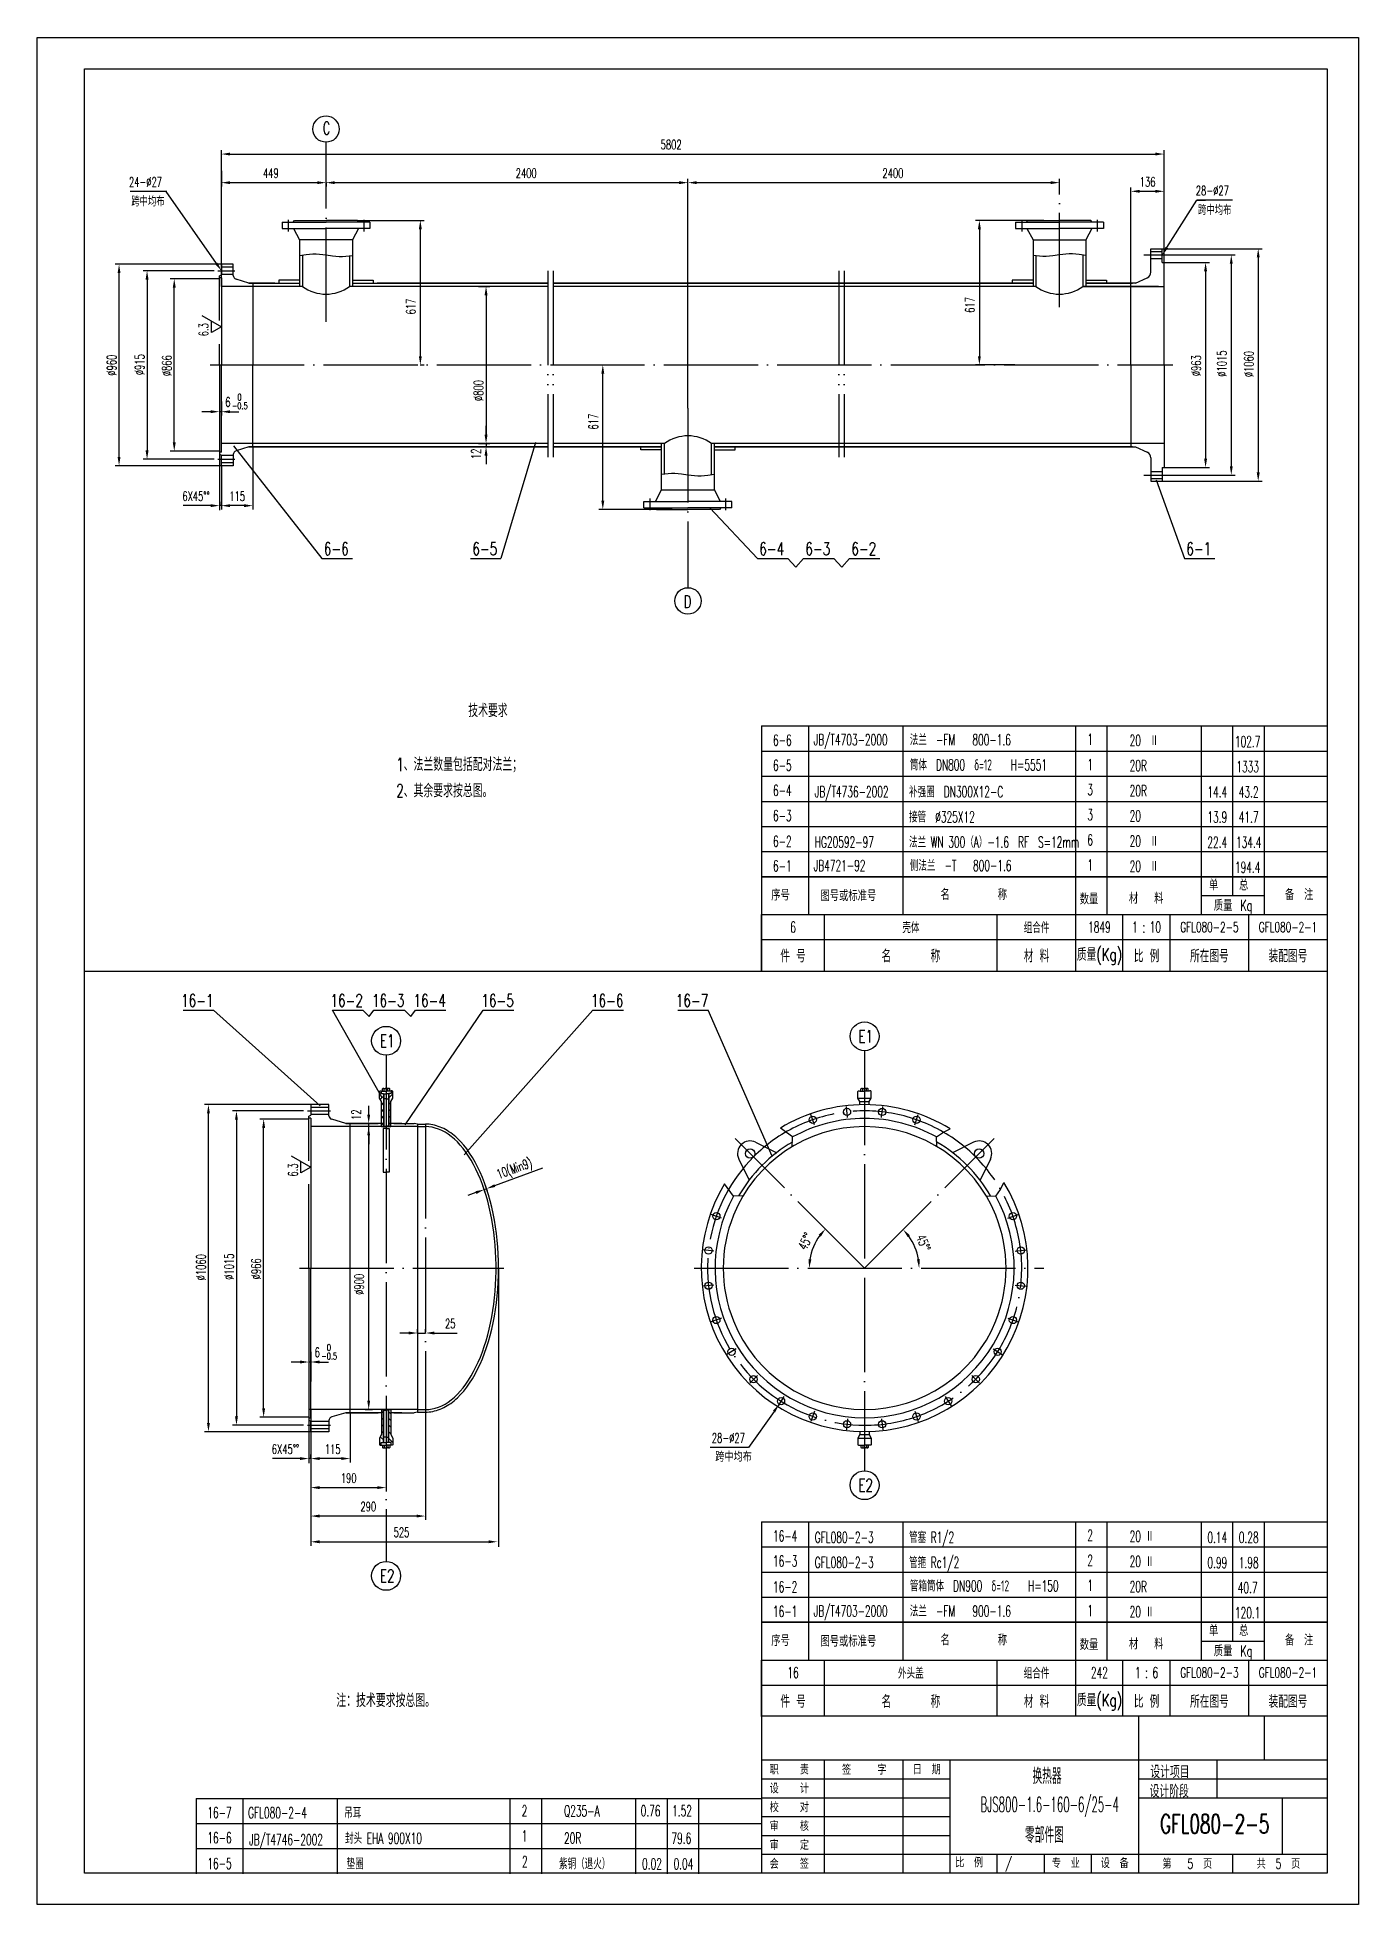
# Model space of a CAD drawing. Extents: x -457 to 1749, y 191 to 1539.
# Drawn here: x -457 to -37, y 195 to 789 of the extents above; entities that cross this region are included whole.
import ezdxf
from ezdxf.enums import TextEntityAlignment as Align

# ---------------------------------------------------------------- set-up
doc = ezdxf.new("R2010")
doc.units = 0
doc.header["$MEASUREMENT"] = 0
doc.linetypes.add('DASHDOT-M', pattern=[36, 30, -3, 0, -3])
doc.linetypes.add('DIVIDE-M', pattern=[39, 30, -3, 0, -3, 0, -3])
doc.layers.get('0').update_dxf_attribs({"linetype": 'CONTINUOUS'})
for name, color, linetype in [('CDR_DWG1', 4, 'CONTINUOUS'), ('CDR_DWG2', 2, 'CONTINUOUS'), ('CDR_DWG3', 1, 'DASHDOT-M'), ('CDR_DWG4', 3, 'DIVIDE-M')]:
    doc.layers.add(name, color=color, linetype=linetype)
doc.styles.add('HZ', font='romans', dxfattribs={"width": 0.7, "bigfont": 'hz'})

msp = doc.modelspace()

# ---------------------------------------------------------------- texts
at = {"style": 'HZ'}
for s, height, width, p in [('5802', 3, 0.65, (-258.7, 753.27)), ('24-%%c27', 3, 0.65, (-427.9, 741.39)), ('449', 3, 0.65, (-385.27, 744.17)), ('2400', 3, 0.65, (-304.83, 744.17)), ('2400', 3, 0.65, (-188.13, 744.17)), ('136', 3, 0.65, (-106.23, 741.42)), ('跨中均布', 3, 0.68, (-427.16, 735.14)), ('28-%%c27', 3, 0.65, (-88.4, 738.64)), ('跨中均布', 3, 0.68, (-87.67, 732.39)), ('6', 3, 0.65, (-397.26, 671.38)), ('-0.5', 2.084, 0.7, (-395.13, 670.64)), ('0', 2.08, 0.7, (-393.39, 673.38)), ('6X45%%d%%d', 3, 0.65, (-410.91, 641.42)), ('115', 3, 0.65, (-395.97, 641.42)), ('技术要求', 4.2, 0.65, (-319.93, 572.65)), ('6-6', 3.5, 0.6, (-222.96, 563.57)), ('JB/T4703-2000', 3.5, 0.6, (-209.99, 563.7)), ('法兰  -FM   800-1.6', 3.5, 0.6, (-179.42, 563.7)), ('20  Ⅱ', 3.5, 0.6, (-109.46, 563.47)), ('1、法兰数量包括配对法兰；', 4.2, 0.65, (-342.83, 555.51)), ('6-5', 3.5, 0.6, (-222.96, 555.57)), ('筒体  DN800  δ=12   H=5551', 3.5, 0.6, (-179.42, 555.7)), ('20R', 3.5, 0.6, (-109.46, 555.47)), ('2、其余要求按总图。', 4.2, 0.65, (-342.83, 547.15)), ('6-4', 3.5, 0.6, (-222.96, 547.57)), ('JB/T4736-2002', 3.5, 0.6, (-209.66, 547.14)), ('补强圈  DN300X12-C', 3.5, 0.6, (-179.66, 547.14)), ('20R', 3.5, 0.6, (-109.46, 547.47)), ('6-3', 3.5, 0.6, (-222.96, 539.57)), ('接管  %%C325X12', 3.5, 0.6, (-179.66, 539.14)), ('20  ', 3.5, 0.6, (-109.46, 539.47)), ('6-2', 3.5, 0.6, (-222.96, 531.39)), ('HG20592-97', 3.5, 0.6, (-209.66, 531.14)), ('法兰 WN 300（A）-1.6  RF  S=12mm', 3.5, 0.6, (-179.66, 531.14)), ('20  Ⅱ', 3.5, 0.6, (-109.46, 531.47)), ('6-1', 3.5, 0.6, (-222.96, 523.57)), ('JB4721-92', 3.5, 0.6, (-209.99, 523.7)), ('侧法兰  -T   800-1.6', 3.5, 0.6, (-179.42, 523.7)), ('20  Ⅱ', 3.5, 0.6, (-109.46, 523.47)), ('序号', 3.5, 0.65, (-223.51, 514.32)), ('图号或标准号', 3.5, 0.65, (-207.84, 514.13)), ('名         称', 3.5, 0.65, (-169.64, 514.5)), ('数量', 3.5, 0.65, (-125.34, 513.06)), ('材   料', 3.5, 0.65, (-109.68, 513.26)), ('单', 3.5, 0.65, (-84.17, 517.51)), ('总', 3.5, 0.65, (-74.63, 517.51)), ('备  注', 3.5, 0.65, (-60.03, 514.47)), ('质量', 3.5, 0.65, (-82.67, 511.03)), ('Kg', 3.5, 0.65, (-74.24, 510.98)), ('25', 3, 0.65, (-327.34, 378.23)), ('6', 3, 0.65, (-368.81, 369.09)), ('-0.5', 2.084, 0.7, (-366.68, 368.35)), ('0', 2.08, 0.7, (-364.94, 371.09)), ('28-%%c27', 3, 0.65, (-242.43, 341.85)), ('6X45%%d%%d', 3, 0.65, (-382.46, 338.29)), ('115', 3, 0.65, (-365.58, 338.29)), ('跨中均布', 3.2, 0.7, (-241.33, 335.83)), ('190', 3, 0.65, (-360.49, 329.06)), ('290', 3, 0.65, (-354.24, 320.01)), ('525', 3, 0.65, (-343.68, 311.82)), ('16-4', 3.5, 0.6, (-222.96, 310.41)), ('GFL080-2-3', 3.5, 0.6, (-209.66, 309.99)), ('管塞 R1/2', 3.5, 0.6, (-179.66, 309.99)), ('20 Ⅱ', 3.5, 0.6, (-109.46, 310.31)), ('16-3', 3.5, 0.6, (-222.96, 302.41)), ('GFL080-2-3', 3.5, 0.6, (-209.66, 301.99)), ('管箍 Rc1/2', 3.5, 0.6, (-179.66, 301.99)), ('20 Ⅱ', 3.5, 0.6, (-109.46, 302.31)), ('16-2', 3.5, 0.6, (-222.96, 294.23)), ('管箱筒体  DN900  δ=12   H=150', 3.5, 0.6, (-179.42, 294.54)), ('20R', 3.5, 0.6, (-109.46, 294.31)), ('16-1', 3.5, 0.6, (-222.96, 286.41)), ('JB/T4703-2000', 3.5, 0.6, (-209.99, 286.54)), ('法兰  -FM   900-1.6', 3.5, 0.6, (-179.42, 286.54)), ('20 Ⅱ', 3.5, 0.6, (-109.46, 286.31)), ('序号', 3.5, 0.65, (-223.51, 277.16)), ('图号或标准号', 3.5, 0.65, (-207.84, 276.97)), ('名         称', 3.5, 0.65, (-169.64, 277.35)), ('数量', 3.5, 0.65, (-125.34, 275.9)), ('材   料', 3.5, 0.65, (-109.68, 276.1)), ('单', 3.5, 0.65, (-84.17, 280.36)), ('总', 3.5, 0.65, (-74.63, 280.36)), ('备  注', 3.5, 0.65, (-60.03, 277.32)), ('质量', 3.5, 0.65, (-82.67, 273.87)), ('Kg', 3.5, 0.65, (-74.24, 273.82)), ('注：技术要求按总图。', 4.2, 0.65, (-361.91, 257.75)), ('职    责', 3.2, 0.7, (-224.01, 236.3)), ('签     字', 3.2, 0.7, (-201, 236.25)), ('日  期', 3.2, 0.7, (-178.45, 236.34)), ('设计项目', 4, 0.65, (-102.89, 235.14)), ('设    计', 3.2, 0.7, (-224.01, 230.3)), ('设计阶段', 4, 0.65, (-103.1, 228.98)), ('16-7', 3.5, 0.6, (-402.96, 222.41)), ('GFL080-2-4', 3.5, 0.6, (-389.99, 222.36)), ('吊耳', 3.5, 0.6, (-359.42, 222.36)), ('Q235-A', 3.5, 0.6, (-289.46, 222.97)), ('校    对', 3.2, 0.7, (-224.01, 224.3)), ('审    核', 3.2, 0.7, (-224.01, 218.3)), ('16-6', 3.5, 0.6, (-402.96, 214.41)), ('JB/T4746-2002', 3.5, 0.6, (-389.66, 213.8)), ('封头 EHA 900X10', 3.5, 0.6, (-359.14, 214.25)), ('20R', 3.5, 0.6, (-289.46, 214.31)), ('79.6', 3.5, 0.6, (-255.26, 214.25)), ('审    定', 3.2, 0.7, (-224.01, 212.3)), ('16-5', 3.5, 0.6, (-402.96, 206.23)), ('垫圈', 3.5, 0.6, (-358.65, 206.16)), ('会    签', 3.2, 0.7, (-224.01, 206.3)), ('比  例', 3.2, 0.7, (-164.98, 206.73)), ('/', 3.2, 0.7, (-149.02, 206.55)), ('专  业', 3.2, 0.7, (-134.21, 206.52)), ('设  备', 3.2, 0.7, (-118.63, 206.51)), ('第   5  页', 3.2, 0.7, (-99.03, 206.32)), ('共  5  页', 3.2, 0.7, (-69.03, 206.32))]:
    msp.add_text(s, height=height, dxfattribs=dict(at, width=width)).set_placement(p)
at = {"style": 'HZ', "width": 0.65}
for s, rotation, p in [('617', 90, (-336.68, 700.75)), ('617', 90, (-158.77, 701.26)), ('6.3', 90, (-402.66, 693.8)), ('%%c960', 90, (-431.92, 681.26)), ('%%c915', 90, (-423, 681.42)), ('%%c866', 90, (-414.35, 681.09)), ('%%c963', 90, (-86.79, 681.09)), ('%%c1015', 90, (-78.61, 680.93)), ('%%c1060', 90, (-70.04, 680.77)), ('%%c800', 90, (-315.18, 673.21)), ('617', 90, (-278.61, 664.13)), ('12', 90, (-315.96, 654.73)), ('12', 90, (-354.09, 444.51)), ('6.3', 90, (-374.21, 426.51)), ('10(Min9)', 20, (-310.22, 425.72)), ('45%%d%%d', 64.08577, (-212.38, 402.89)), ('45%%d%%d', 291.68525, (-177.44, 407.28)), ('%%c1060', 90, (-403.47, 393.48)), ('%%c1015', 90, (-394.55, 393.64)), ('%%c966', 90, (-385.9, 393.8)), ('%%c900', 90, (-353.12, 388.87))]:
    msp.add_text(s, height=3, rotation=rotation, dxfattribs=at).set_placement(p)
at = {"style": 'HZ'}
for s, height, width, p in [('1', 3.5, 0.6, (-122.02, 565.58)), ('102.7', 3.5, 0.6, (-71.9, 564.88)), ('1', 3.5, 0.6, (-122.02, 557.58)), ('1333', 3.5, 0.6, (-71.9, 556.88)), ('3', 3.5, 0.6, (-122.02, 549.58)), ('14.4', 3.5, 0.6, (-81.56, 548.84)), ('43.2', 3.5, 0.6, (-71.56, 548.84)), ('3', 3.5, 0.6, (-122.02, 541.58)), ('13.9', 3.5, 0.6, (-81.56, 540.84)), ('41.7', 3.5, 0.6, (-71.56, 540.84)), ('6', 3.5, 0.6, (-122.02, 533.58)), ('22.4', 3.5, 0.6, (-81.56, 532.84)), ('134.4', 3.5, 0.6, (-71.56, 532.84)), ('1', 3.5, 0.6, (-122.02, 525.58)), ('194.4', 3.5, 0.6, (-71.9, 524.88)), ('6', 3.5, 0.6, (-216.57, 505.86)), ('壳体', 3.5, 0.6, (-179.07, 505.86)), ('组合件', 3.5, 0.6, (-139.07, 505.86)), ('1849', 3.5, 0.6, (-119.07, 505.86)), ('1 : 10', 3.5, 0.6, (-104.07, 505.86)), ('GFL080-2-5', 3.2, 0.65, (-84.07, 505.86)), ('GFL080-2-1', 3.2, 0.65, (-59.07, 505.86)), ('件 号', 4, 0.7, (-216.57, 496.86)), ('名      称', 4, 0.7, (-179.07, 496.86)), ('材 料', 4, 0.7, (-139.07, 496.86)), ('质量(Kg)', 4, 0.7, (-119.07, 496.86)), ('比 例', 4, 0.7, (-104.07, 496.86)), ('所在图号', 4, 0.7, (-84.07, 496.86)), ('装配图号', 4, 0.7, (-59.07, 496.86)), ('2', 3.5, 0.6, (-122.02, 312.42)), ('0.14', 3.5, 0.6, (-81.56, 311.69)), ('0.28', 3.5, 0.6, (-71.56, 311.69)), ('2', 3.5, 0.6, (-122.02, 304.42)), ('0.99', 3.5, 0.6, (-81.56, 303.69)), ('1.98', 3.5, 0.6, (-71.56, 303.69)), ('1', 3.5, 0.6, (-122.02, 296.42)), ('40.7', 3.5, 0.6, (-71.9, 295.73)), ('1', 3.5, 0.6, (-122.02, 288.42)), ('120.1', 3.5, 0.6, (-71.9, 287.73)), ('16', 3.5, 0.6, (-216.57, 268.71)), ('外头盖', 3.5, 0.6, (-179.07, 268.71)), ('组合件', 3.5, 0.6, (-139.07, 268.71)), ('242', 3.5, 0.6, (-119.07, 268.71)), ('1 : 6', 3.5, 0.6, (-104.07, 268.71)), ('GFL080-2-3', 3.2, 0.65, (-84.07, 268.71)), ('GFL080-2-1', 3.2, 0.65, (-59.07, 268.71)), ('件 号', 4, 0.7, (-216.57, 259.71)), ('名      称', 4, 0.7, (-179.07, 259.71)), ('材 料', 4, 0.7, (-139.07, 259.71)), ('质量(Kg)', 4, 0.7, (-119.07, 259.71)), ('比 例', 4, 0.7, (-104.07, 259.71)), ('所在图号', 4, 0.7, (-84.07, 259.71)), ('装配图号', 4, 0.7, (-59.07, 259.71)), ('换热器', 5, 0.65, (-135.74, 236.04)), ('2', 3.5, 0.6, (-302.02, 224.75)), ('0.76', 3.5, 0.6, (-261.9, 224.75)), ('1.52', 3.5, 0.6, (-251.9, 224.75)), ('BJS800-1.6-160-6/25-4', 4.75, 0.5, (-134.9, 226.43)), ('零部件图', 5, 0.65, (-136.57, 217.3)), ('1', 3.5, 0.6, (-302.02, 216.75)), ('2', 3.5, 0.6, (-301.91, 208.61)), ('0.02', 3.5, 0.6, (-261.45, 207.87)), ('0.04', 3.5, 0.6, (-251.45, 207.87))]:
    msp.add_text(s, height=height, dxfattribs=dict(at, width=width)).set_placement(p, align=Align.MIDDLE)
for s, height, width, p in [('GFL080-2-5', 6, 0.65, (-82.38, 217.6)), ('紫铜（退火）', 3.5, 0.6, (-282.88, 206.16))]:
    msp.add_text(s, height=height, dxfattribs=dict(at, width=width)).set_placement(p, align=Align.CENTER)
at = {"layer": 'CDR_DWG1', "style": 'HZ', "width": 0.7}
for s, p in [('6-6', (-361.93, 626.22)), ('6-5', (-314.66, 626.22)), ('6-4', (-223.36, 626.22)), ('6-3', (-208.7, 626.22)), ('6-2', (-194.05, 626.22)), ('6-1', (-87.46, 626.22)), ('16-1', (-406.15, 482.51)), ('16-2', (-358.61, 482.51)), ('16-3', (-345.4, 482.51)), ('16-4', (-332.19, 482.51)), ('16-5', (-310.59, 482.51)), ('16-6', (-275.71, 482.51)), ('16-7', (-248.71, 482.51))]:
    msp.add_text(s, height=4, dxfattribs=at).set_placement(p, align=Align.MIDDLE)
at = {"layer": 'CDR_DWG2', "style": 'HZ'}
for s, width, p in [('C', 0.65, (-365.04, 757.97)), ('D', 0.65, (-250.16, 607.37)), ('E1', 0.7, (-345.73, 467.7)), ('E1', 0.7, (-193.46, 469.12)), ('E2', 0.7, (-193.46, 326.34)), ('E2', 0.7, (-345.73, 297.49))]:
    msp.add_text(s, height=4, dxfattribs=dict(at, width=width)).set_placement(p, align=Align.CENTER)

# ---------------------------------------------------------------- blocks, each defined once
blk = doc.blocks.new('*X15')
for p, q in [((15.53, 49.48), (16.04, 49.98)), ((15.79, 47.61), (16.92, 48.74)), ((18.35, 48.05), (19.73, 49.43)), ((16.16, 45.86), (16.92, 46.62)), ((16.16, 43.74), (16.92, 44.5)), ((16.16, 41.62), (16.92, 42.38)), ((18.35, 45.93), (19.1, 46.68)), ((18.35, 43.8), (19.1, 44.56)), ((18.35, 41.68), (19.1, 42.44)), ((16.16, 39.5), (16.92, 40.26)), ((18.35, 39.56), (19.1, 40.32))]:
    blk.add_line(p, q)

# ---------------------------------------------------------------- linework, layer by layer
for p, q in [((-457.07, 194.89), (-457.07, 788.89)), ((-457.07, 788.89), (-36.57, 788.89)), ((-36.57, 788.89), (-36.57, 194.89)), ((-365.2, 742.67), (-365.2, 755.52)), ((-398.5, 746.41), (-398.5, 753.02)), ((-395.7, 751.77), (-101.3, 751.77)), ((-98.5, 717.27), (-98.5, 753.02)), ((-398.5, 746.41), (-398.5, 741.42)), ((-398.5, 709.67), (-398.5, 746.41)), ((-395.7, 742.67), (-368, 742.67)), ((-365.2, 742.67), (-365.2, 743.92)), ((-365.2, 735.11), (-365.2, 743.92)), ((-365.2, 742.67), (-365.2, 741.42)), ((-362.4, 742.67), (-252.81, 742.67)), ((-250.01, 670.97), (-250.01, 743.92)), ((-247.21, 742.67), (-134.6, 742.67)), ((-131.8, 738.92), (-131.8, 743.92)), ((-416.22, 739.89), (-427.57, 739.89)), ((-415.86, 739.89), (-416.22, 739.89)), ((-400.1, 716.95), (-416.04, 739.89)), ((-109.1, 710.67), (-109.1, 741.17)), ((-106.3, 739.92), (-101.3, 739.92)), ((-98.5, 728.22), (-98.5, 741.17)), ((-97.61, 722.04), (-88.08, 737.14)), ((-76.73, 737.14), (-88.08, 737.14)), ((-88.08, 737.14), (-85.28, 737.14)), ((-355.19, 730.67), (-333.93, 730.67)), ((-136.8, 730.67), (-158.52, 730.67)), ((-335.18, 727.87), (-335.18, 687.47)), ((-157.27, 727.87), (-157.27, 687.47)), ((-99.1, 721.67), (-67.29, 721.67)), ((-97, 719.67), (-75.86, 719.67)), ((-68.54, 718.87), (-68.54, 650.47)), ((-398.5, 716.69), (-432.31, 716.69)), ((-431.06, 655.44), (-431.06, 713.89)), ((-400.77, 714.65), (-423.4, 714.65)), ((-98.5, 717.27), (-84.04, 717.27)), ((-85.29, 714.47), (-85.29, 654.87)), ((-77.11, 716.87), (-77.11, 652.47)), ((-422.15, 711.85), (-422.15, 657.48)), ((-399.1, 712.07), (-414.74, 712.07)), ((-413.49, 660.07), (-413.49, 709.27)), ((-316.65, 709.67), (-313.01, 709.67)), ((-314.26, 706.87), (-314.26, 662.47)), ((-404.74, 700.43), (-398.5, 696.83)), ((-401.62, 695.02), (-401.62, 698.63)), ((-398.5, 696.83), (-401.62, 695.02)), ((-335.27, 684.67), (-333.93, 684.67)), ((-279.48, 684.67), (-275.86, 684.67)), ((-277.11, 641.47), (-277.11, 681.87)), ((-398.5, 673.05), (-398.5, 668.56)), ((-401.9, 669.81), (-404.7, 669.81)), ((-399.1, 669.95), (-399.1, 668.56)), ((-398.5, 669.81), (-399.1, 669.81)), ((-398.5, 669.81), (-399.1, 669.81)), ((-395.7, 669.81), (-392.9, 669.81)), ((-316.65, 659.67), (-313.01, 659.67)), ((-314.26, 662.47), (-314.26, 665.27)), ((-314.26, 659.67), (-314.26, 658.67)), ((-314.26, 659.67), (-314.26, 658.67)), ((-298.55, 660.02), (-309.51, 623.14)), ((-400.77, 654.68), (-423.4, 654.68)), ((-399.1, 657.27), (-414.74, 657.27)), ((-399.1, 656.64), (-399.1, 638.51)), ((-394.61, 658.96), (-366.48, 623.14)), ((-388.48, 658.87), (-388.48, 638.67)), ((-314.26, 658.67), (-315.51, 658.67)), ((-314.26, 655.87), (-314.26, 653.07)), ((-398.5, 652.64), (-432.31, 652.64)), ((-398.5, 652.64), (-398.5, 641.17)), ((-101.03, 648.18), (-92.01, 623.14)), ((-99.1, 647.67), (-67.29, 647.67)), ((-98.5, 652.07), (-84.04, 652.07)), ((-97, 649.67), (-75.86, 649.67)), ((-401.9, 639.92), (-410.68, 639.92)), ((-398.5, 639.92), (-399.1, 639.92)), ((-398.5, 639.92), (-399.1, 639.92)), ((-398.5, 639.92), (-398.5, 641.17)), ((-398.5, 641.17), (-398.5, 638.67)), ((-391.28, 639.92), (-395.7, 639.92)), ((-255.01, 638.67), (-278.36, 638.67)), ((-243.01, 639.27), (-227.91, 623.14)), ((-250.01, 634.23), (-250.01, 625.42)), ((-250.01, 626.67), (-250.01, 613.81)), ((-366.48, 623.14), (-356.78, 623.14)), ((-319.21, 623.14), (-309.51, 623.14)), ((-227.91, 623.14), (-218.21, 623.14)), ((-218.21, 623.14), (-215.71, 620.39)), ((-215.71, 620.39), (-213.25, 623.14)), ((-213.25, 623.14), (-203.55, 623.14)), ((-203.55, 623.14), (-201.05, 620.39)), ((-201.05, 620.39), (-198.6, 623.14)), ((-198.6, 623.14), (-188.9, 623.14)), ((-92.01, 623.14), (-82.31, 623.14)), ((-76.56, 529.86), (-76.56, 569.86)), ((-226.56, 561.86), (-46.57, 561.86)), ((-226.56, 553.86), (-46.57, 553.86)), ((-226.56, 545.86), (-46.57, 545.86)), ((-226.56, 537.86), (-46.57, 537.86)), ((-226.56, 529.86), (-46.57, 529.86)), ((-226.56, 529.86), (-46.57, 529.86)), ((-76.56, 521.86), (-76.56, 529.86)), ((-46.57, 521.86), (-226.56, 521.86)), ((-226.56, 521.86), (-46.57, 521.86)), ((-76.56, 515.86), (-76.56, 521.86)), ((-86.56, 515.86), (-66.56, 515.86)), ((-226.57, 491.86), (-226.57, 509.86)), ((-226.57, 501.86), (-46.57, 501.86)), ((-226.56, 501.86), (-46.57, 501.86)), ((-442.07, 491.89), (-46.57, 491.89)), ((-410.7, 479.43), (-401, 479.43)), ((-367.07, 448.98), (-401, 479.43)), ((-347.35, 451.57), (-363.16, 479.43)), ((-363.16, 479.43), (-353.46, 479.43)), ((-353.46, 479.43), (-351.43, 477.42)), ((-351.43, 477.42), (-349.95, 479.43)), ((-349.95, 479.43), (-340.25, 479.43)), ((-340.25, 479.43), (-338.23, 477.42)), ((-340.04, 442.97), (-315.14, 479.43)), ((-338.23, 477.42), (-336.74, 479.43)), ((-336.74, 479.43), (-327.04, 479.43)), ((-321.24, 433.44), (-280.26, 479.43)), ((-315.14, 479.43), (-305.44, 479.43)), ((-280.26, 479.43), (-270.56, 479.43)), ((-253.26, 479.43), (-243.56, 479.43)), ((-223.19, 432.98), (-243.56, 479.43)), ((-370.05, 449.4), (-403.86, 449.4)), ((-402.61, 348.15), (-402.61, 446.6)), ((-372.32, 447.36), (-394.94, 447.36)), ((-351.62, 446.18), (-351.62, 448.98)), ((-393.69, 444.56), (-393.69, 350.19)), ((-370.65, 444.78), (-386.29, 444.78)), ((-385.04, 352.78), (-385.04, 441.98)), ((-351.62, 355.18), (-351.62, 443.38)), ((-351.62, 439.58), (-351.62, 436.78)), ((-376.29, 433.14), (-370.05, 429.54)), ((-373.17, 427.73), (-373.17, 431.34)), ((-370.05, 429.54), (-373.17, 427.73)), ((-311.48, 423.62), (-296.19, 429.26)), ((-317.48, 421.4), (-320.11, 420.43)), ((-310.27, 397.38), (-310.27, 308.71)), ((-338.87, 376.73), (-341.67, 376.73)), ((-336.07, 376.73), (-336.07, 377.98)), ((-336.07, 376.73), (-333.57, 376.73)), ((-333.57, 376.73), (-333.57, 377.98)), ((-330.77, 376.73), (-323.47, 376.73)), ((-373.45, 367.51), (-376.25, 367.51)), ((-370.05, 367.51), (-370.65, 367.51)), ((-370.05, 367.51), (-370.65, 367.51)), ((-367.25, 367.51), (-364.45, 367.51)), ((-370.05, 352.38), (-370.05, 310.96)), ((-357.55, 351.58), (-357.55, 335.54)), ((-352.73, 352.38), (-350.37, 352.38)), ((-333.57, 353.78), (-333.57, 317.26)), ((-222.62, 351.79), (-230.75, 340.35)), ((-370.05, 345.35), (-403.86, 345.35)), ((-372.32, 347.39), (-394.94, 347.39)), ((-370.65, 349.98), (-386.29, 349.98)), ((-370.65, 349.35), (-370.65, 335.38)), ((-230.75, 340.35), (-242.93, 340.35)), ((-373.45, 336.79), (-382.23, 336.79)), ((-370.05, 336.79), (-370.65, 336.79)), ((-370.05, 336.79), (-370.65, 336.79)), ((-370.05, 336.79), (-370.05, 338.04)), ((-370.05, 338.04), (-370.05, 335.54)), ((-360.35, 336.79), (-367.25, 336.79)), ((-370.05, 327.66), (-370.05, 326.31)), ((-367.25, 327.56), (-348.87, 327.56)), ((-346.07, 327.66), (-346.07, 326.31)), ((-370.05, 319.84), (-370.05, 317.96)), ((-370.05, 318.9), (-370.05, 317.26)), ((-336.37, 318.51), (-367.25, 318.51)), ((-370.05, 311.42), (-370.05, 309.07)), ((-367.25, 310.32), (-313.45, 310.32)), ((-226.56, 308.71), (-46.57, 308.71)), ((-226.56, 300.71), (-46.57, 300.71)), ((-226.56, 292.71), (-46.57, 292.71)), ((-226.56, 284.71), (-46.57, 284.71)), ((-46.57, 284.71), (-226.56, 284.71)), ((-76.56, 278.71), (-76.56, 284.71)), ((-86.56, 278.71), (-66.56, 278.71)), ((-226.57, 272.71), (-46.57, 272.71)), ((-226.57, 254.71), (-226.57, 272.71)), ((-226.57, 264.71), (-46.57, 264.71)), ((-226.56, 264.71), (-46.57, 264.71)), ((-226.57, 254.92), (-46.57, 254.92)), ((-106.57, 204.92), (-106.57, 254.92)), ((-66.57, 240.92), (-66.57, 254.92)), ((-226.57, 240.92), (-46.57, 240.92)), ((-206.57, 204.92), (-206.57, 240.92)), ((-181.57, 204.92), (-181.57, 240.92)), ((-166.57, 204.92), (-166.57, 240.92)), ((-81.57, 228.92), (-81.57, 240.92)), ((-81.57, 228.92), (-81.57, 240.92)), ((-226.57, 234.92), (-166.57, 234.92)), ((-106.57, 234.92), (-46.57, 234.92)), ((-226.57, 228.92), (-166.57, 228.92)), ((-106.57, 228.92), (-46.57, 228.92)), ((-60.95, 228.92), (-60.95, 210.92)), ((-406.56, 220.71), (-226.57, 220.71)), ((-226.57, 222.92), (-166.57, 222.92)), ((-226.57, 216.92), (-166.57, 216.92)), ((-406.56, 212.71), (-226.57, 212.71)), ((-226.57, 210.92), (-46.57, 210.92)), ((-151.57, 204.92), (-151.57, 210.92)), ((-136.57, 204.92), (-136.57, 210.92)), ((-121.57, 204.92), (-121.57, 210.92)), ((-76.57, 204.92), (-76.57, 210.92)), ((-36.57, 194.89), (-457.07, 194.89))]:
    msp.add_line(p, q)
at = {"extrusion": (0, 0, -1), "flags": 128}
for points in [[(373.6, 719.53), (371.49, 719.81), (370.44, 719.92), (369.39, 719.99), (368.34, 720.01), (367.29, 719.96), (366.24, 719.86), (365.2, 719.72), (363.1, 719.42), (362.05, 719.3), (361, 719.23), (359.95, 719.23), (358.9, 719.29), (356.8, 719.53)], [(241.61, 649.81), (243.71, 649.53), (244.76, 649.42), (245.81, 649.35), (246.86, 649.33), (247.91, 649.37), (248.96, 649.47), (250.01, 649.61), (252.1, 649.91), (253.15, 650.03), (254.2, 650.11), (255.25, 650.11), (256.3, 650.05), (258.41, 649.81)]]:
    msp.add_lwpolyline(points, dxfattribs=at)
at = {"flags": 128}
msp.add_lwpolyline([(-123.4, 719.53), (-125.51, 719.81), (-126.56, 719.92), (-127.61, 719.99), (-128.66, 720.01), (-129.71, 719.96), (-130.76, 719.86), (-131.81, 719.72), (-133.9, 719.42), (-134.95, 719.3), (-136, 719.23), (-137.05, 719.23), (-138.1, 719.29), (-140.2, 719.53)], dxfattribs=at)
for radius, start, end in [(17.63, 144.11024, 170.88976), (17.35, 9.25788, 35.74212)]:
    msp.add_arc((-193.79, 397.38), radius, start, end)
for points in [[(-395.7, 752.24), (-395.7, 751.3), (-398.5, 751.77)], [(-101.3, 752.24), (-101.3, 751.3), (-98.5, 751.77)], [(-395.7, 743.14), (-395.7, 742.2), (-398.5, 742.67)], [(-368, 743.14), (-368, 742.2), (-365.2, 742.67)], [(-362.4, 743.14), (-362.4, 742.2), (-365.2, 742.67)], [(-252.81, 743.14), (-252.81, 742.2), (-250.01, 742.67)], [(-247.21, 743.14), (-247.21, 742.2), (-250.01, 742.67)], [(-134.6, 743.14), (-134.6, 742.2), (-131.8, 742.67)], [(-106.3, 740.38), (-106.3, 739.45), (-109.1, 739.92)], [(-101.3, 740.38), (-101.3, 739.45), (-98.5, 739.92)], [(-335.65, 727.87), (-334.72, 727.87), (-335.18, 730.67)], [(-157.74, 727.87), (-156.8, 727.87), (-157.27, 730.67)], [(-97.21, 721.79), (-98, 722.29), (-99.1, 719.67)], [(-77.58, 716.87), (-76.65, 716.87), (-77.11, 719.67)], [(-69, 718.87), (-68.07, 718.87), (-68.54, 721.67)], [(-430.6, 713.89), (-431.53, 713.89), (-431.06, 716.69)], [(-421.68, 711.85), (-422.61, 711.85), (-422.15, 714.65)], [(-399.71, 717.22), (-400.48, 716.69), (-398.5, 714.65)], [(-85.76, 714.47), (-84.82, 714.47), (-85.29, 717.27)], [(-413.03, 709.27), (-413.96, 709.27), (-413.49, 712.07)], [(-314.73, 706.87), (-313.8, 706.87), (-314.26, 709.67)], [(-335.65, 687.47), (-334.72, 687.47), (-335.18, 684.67)], [(-277.58, 681.87), (-276.64, 681.87), (-277.11, 684.67)], [(-157.74, 687.47), (-156.8, 687.47), (-157.27, 684.67)], [(-401.9, 670.27), (-401.9, 669.34), (-399.1, 669.81)], [(-395.7, 670.27), (-395.7, 669.34), (-398.5, 669.81)], [(-395.7, 670.27), (-395.7, 669.34), (-398.5, 669.81)], [(-413.03, 660.07), (-413.96, 660.07), (-413.49, 657.27)], [(-314.73, 662.47), (-313.8, 662.47), (-314.26, 659.67)], [(-314.73, 662.47), (-313.8, 662.47), (-314.26, 659.67)], [(-430.6, 655.44), (-431.53, 655.44), (-431.06, 652.64)], [(-421.68, 657.48), (-422.61, 657.48), (-422.15, 654.68)], [(-314.73, 655.87), (-313.8, 655.87), (-314.26, 658.67)], [(-85.76, 654.87), (-84.82, 654.87), (-85.29, 652.07)], [(-77.58, 652.47), (-76.65, 652.47), (-77.11, 649.67)], [(-69, 650.47), (-68.07, 650.47), (-68.54, 647.67)], [(-401.9, 640.39), (-401.9, 639.45), (-399.1, 639.92)], [(-395.7, 640.39), (-395.7, 639.45), (-398.5, 639.92)], [(-391.28, 640.39), (-391.28, 639.45), (-388.48, 639.92)], [(-277.58, 641.47), (-276.64, 641.47), (-277.11, 638.67)], [(-402.14, 446.6), (-403.08, 446.6), (-402.61, 449.4)], [(-393.23, 444.56), (-394.16, 444.56), (-393.69, 447.36)], [(-352.08, 446.18), (-351.15, 446.18), (-351.62, 443.38)], [(-384.57, 441.98), (-385.51, 441.98), (-385.04, 444.78)], [(-352.08, 439.58), (-351.15, 439.58), (-351.62, 442.38)], [(-352.08, 439.58), (-351.15, 439.58), (-351.62, 442.38)], [(-317.64, 421.84), (-317.32, 420.97), (-314.86, 422.37)], [(-311.64, 424.06), (-311.32, 423.18), (-314.11, 422.65)], [(-208.42, 408.01), (-207.71, 407.41), (-206.25, 409.84)], [(-180.06, 407.21), (-179.35, 407.81), (-181.52, 409.64)], [(-210.73, 400.13), (-211.66, 400.21), (-211.42, 397.38)], [(-176.2, 400.21), (-177.13, 400.13), (-176.44, 397.38)], [(-338.87, 377.19), (-338.87, 376.26), (-336.07, 376.73)], [(-330.77, 377.19), (-330.77, 376.26), (-333.57, 376.73)], [(-373.45, 367.98), (-373.45, 367.05), (-370.65, 367.51)], [(-367.25, 367.98), (-367.25, 367.05), (-370.05, 367.51)], [(-367.25, 367.98), (-367.25, 367.05), (-370.05, 367.51)], [(-384.57, 352.78), (-385.51, 352.78), (-385.04, 349.98)], [(-352.08, 355.18), (-351.15, 355.18), (-351.62, 352.38)], [(-223, 352.06), (-222.24, 351.52), (-221, 354.07)], [(-402.14, 348.15), (-403.08, 348.15), (-402.61, 345.35)], [(-393.23, 350.19), (-394.16, 350.19), (-393.69, 347.39)], [(-373.45, 337.26), (-373.45, 336.33), (-370.65, 336.79)], [(-367.25, 337.26), (-367.25, 336.33), (-370.05, 336.79)], [(-360.35, 337.26), (-360.35, 336.33), (-357.55, 336.79)], [(-367.25, 328.02), (-367.25, 327.09), (-370.05, 327.56)], [(-348.87, 328.02), (-348.87, 327.09), (-346.07, 327.56)], [(-367.25, 318.98), (-367.25, 318.04), (-370.05, 318.51)], [(-336.37, 318.98), (-336.37, 318.04), (-333.57, 318.51)], [(-367.25, 310.79), (-367.25, 309.86), (-370.05, 310.32)], [(-313.45, 310.79), (-313.45, 309.86), (-310.65, 310.32)]]:
    msp.add_solid(points)
at = {"layer": 'CDR_DWG1'}
for p, q in [((-442.07, 204.89), (-442.07, 778.89)), ((-442.07, 778.89), (-46.57, 778.89)), ((-46.57, 778.89), (-46.57, 204.89)), ((-375.65, 730.07), (-375.2, 730.67)), ((-375.2, 730.67), (-365.2, 730.67)), ((-355.19, 730.67), (-365.2, 730.67)), ((-354.75, 730.07), (-355.19, 730.67)), ((-142.25, 730.07), (-141.81, 730.67)), ((-141.81, 730.67), (-131.8, 730.67)), ((-121.8, 730.67), (-131.8, 730.67)), ((-121.35, 730.07), (-121.8, 730.67)), ((-379.2, 730.07), (-365.2, 730.07)), ((-379.2, 730.07), (-379.2, 728.07)), ((-379.2, 728.07), (-365.2, 728.07)), ((-375.53, 728.07), (-373.6, 724.43)), ((-351.2, 730.07), (-365.2, 730.07)), ((-351.2, 728.07), (-365.2, 728.07)), ((-354.87, 728.07), (-356.8, 724.43)), ((-351.2, 730.07), (-351.2, 728.07)), ((-145.8, 730.07), (-131.8, 730.07)), ((-145.8, 730.07), (-145.8, 728.07)), ((-145.8, 728.07), (-131.8, 728.07)), ((-142.13, 728.07), (-140.2, 724.43)), ((-117.8, 730.07), (-131.8, 730.07)), ((-117.8, 728.07), (-131.8, 728.07)), ((-121.47, 728.07), (-123.4, 724.43)), ((-117.8, 730.07), (-117.8, 728.07)), ((-373.6, 724.43), (-373.6, 709.67)), ((-356.8, 724.43), (-373.6, 724.43)), ((-372.7, 719.66), (-372.7, 709.67)), ((-357.7, 719.42), (-357.7, 709.67)), ((-356.8, 724.43), (-356.8, 709.67)), ((-140.2, 724.43), (-123.4, 724.43)), ((-140.2, 724.43), (-140.2, 709.67)), ((-139.3, 719.42), (-139.3, 709.67)), ((-124.3, 719.66), (-124.3, 709.67)), ((-123.4, 724.43), (-123.4, 709.67)), ((-102.7, 714.2), (-102.7, 721.67)), ((-102.7, 721.67), (-99.1, 721.67)), ((-102.7, 720.82), (-99.1, 720.82)), ((-99.1, 717.27), (-99.1, 721.67)), ((-399.1, 713.01), (-398.5, 713.36)), ((-399.1, 698.78), (-399.1, 713.01)), ((-394.7, 716.69), (-398.5, 716.69)), ((-398.5, 716.69), (-398.5, 713.36)), ((-394.7, 715.8), (-398.5, 715.8)), ((-394.7, 713.5), (-398.5, 713.5)), ((-394.7, 713.16), (-394.7, 716.69)), ((-102.7, 718.52), (-99.1, 718.52)), ((-99.1, 717.27), (-98.5, 717.27)), ((-98.5, 684.67), (-98.5, 717.27)), ((-398.5, 712.38), (-399.1, 712.38)), ((-398.5, 712.38), (-398.5, 684.67)), ((-372.7, 709.67), (-398.5, 709.67)), ((-389.77, 710.67), (-393.82, 712.01)), ((-389.79, 710.67), (-373.6, 710.67)), ((-381.45, 710.67), (-389.77, 710.67)), ((-388.5, 710.67), (-388.5, 684.67)), ((-380.2, 711.67), (-380.2, 710.67)), ((-373.6, 711.67), (-380.2, 711.67)), ((-294.64, 709.67), (-357.7, 709.67)), ((-356.8, 711.67), (-350.2, 711.67)), ((-356.8, 710.67), (-294.64, 710.67)), ((-350.2, 711.67), (-350.2, 710.67)), ((-294.64, 710.67), (-348.95, 710.67)), ((-292.93, 710.67), (-190.46, 710.67)), ((-190.46, 710.67), (-292.93, 710.67)), ((-190.46, 709.67), (-292.93, 709.67)), ((-140.2, 710.67), (-190.46, 710.67)), ((-190.46, 710.67), (-140.2, 710.67)), ((-139.3, 709.67), (-190.46, 709.67)), ((-140.2, 711.67), (-146.8, 711.67)), ((-146.8, 711.67), (-146.8, 710.67)), ((-100.3, 709.67), (-124.3, 709.67)), ((-124.3, 709.67), (-98.5, 709.67)), ((-123.4, 711.67), (-116.8, 711.67)), ((-107.63, 710.67), (-123.4, 710.67)), ((-123.4, 710.67), (-108.51, 710.67)), ((-108.49, 710.67), (-123.4, 710.67)), ((-123.4, 710.67), (-108.51, 710.67)), ((-116.8, 711.67), (-116.8, 710.67)), ((-109.1, 684.67), (-109.1, 710.67)), ((-107.63, 710.67), (-103.87, 712.38)), ((-399.1, 684.67), (-399.1, 691.34)), ((-399.1, 684.67), (-399.1, 656.33)), ((-398.5, 656.96), (-398.5, 684.67)), ((-388.48, 658.87), (-388.48, 684.67)), ((-146.01, 684.67), (-158.52, 684.67)), ((-109.1, 684.67), (-109.1, 658.67)), ((-98.5, 684.67), (-98.5, 652.07)), ((-294.64, 659.67), (-398.5, 659.67)), ((-278.7, 659.67), (-292.93, 659.67)), ((-257.51, 659.67), (-283.61, 659.67)), ((-258.41, 644.91), (-258.41, 659.67)), ((-257.51, 649.92), (-257.51, 659.67)), ((-190.46, 659.67), (-242.51, 659.67)), ((-242.51, 649.68), (-242.51, 659.67)), ((-241.61, 644.91), (-241.61, 659.67)), ((-120.7, 659.67), (-190.46, 659.67)), ((-98.5, 659.67), (-124.3, 659.67)), ((-398.5, 656.96), (-399.1, 656.96)), ((-399.1, 656.33), (-398.5, 655.98)), ((-398.5, 652.64), (-398.5, 655.98)), ((-394.7, 655.83), (-398.5, 655.83)), ((-394.7, 653.53), (-398.5, 653.53)), ((-394.7, 656.17), (-394.7, 652.64)), ((-389.77, 658.67), (-393.82, 657.33)), ((-389.79, 658.67), (-294.64, 658.67)), ((-294.64, 658.67), (-389.77, 658.67)), ((-279.91, 658.67), (-292.93, 658.67)), ((-292.93, 658.67), (-279.91, 658.67)), ((-258.41, 658.67), (-282.4, 658.67)), ((-282.4, 658.67), (-258.41, 658.67)), ((-265.01, 657.67), (-265.01, 658.67)), ((-258.41, 657.67), (-265.01, 657.67)), ((-241.61, 658.67), (-190.46, 658.67)), ((-190.46, 658.67), (-241.61, 658.67)), ((-241.61, 657.67), (-235.01, 657.67)), ((-235.01, 657.67), (-235.01, 658.67)), ((-190.46, 658.67), (-121.6, 658.67)), ((-121.6, 658.67), (-190.46, 658.67)), ((-108.51, 658.67), (-123.4, 658.67)), ((-123.4, 658.67), (-107.63, 658.67)), ((-107.63, 658.67), (-103.87, 656.96)), ((-102.7, 655.14), (-102.7, 647.67)), ((-394.7, 652.64), (-398.5, 652.64)), ((-102.7, 650.82), (-99.1, 650.82)), ((-102.7, 648.52), (-99.1, 648.52)), ((-102.7, 647.67), (-99.1, 647.67)), ((-99.1, 652.07), (-98.5, 652.07)), ((-99.1, 652.07), (-99.1, 647.67)), ((-260.34, 641.27), (-258.41, 644.91)), ((-258.41, 644.91), (-241.61, 644.91)), ((-239.67, 641.27), (-241.61, 644.91)), ((-264.01, 639.27), (-264.01, 641.27)), ((-264.01, 641.27), (-250.01, 641.27)), ((-264.01, 639.27), (-250.01, 639.27)), ((-260.46, 639.27), (-260.01, 638.67)), ((-260.01, 638.67), (-250.01, 638.67)), ((-236.01, 641.27), (-250.01, 641.27)), ((-236.01, 639.27), (-250.01, 639.27)), ((-240, 638.67), (-250.01, 638.67)), ((-239.55, 639.27), (-240, 638.67)), ((-236.01, 639.27), (-236.01, 641.27)), ((-226.56, 569.86), (-46.57, 569.86)), ((-226.56, 569.86), (-226.56, 529.86)), ((-211.56, 529.86), (-211.56, 569.86)), ((-181.56, 529.86), (-181.56, 569.86)), ((-126.56, 529.86), (-126.56, 569.86)), ((-116.56, 529.86), (-116.56, 569.86)), ((-86.56, 529.86), (-86.56, 569.86)), ((-66.56, 529.86), (-66.56, 569.86)), ((-226.56, 529.86), (-226.56, 491.86)), ((-211.56, 521.86), (-211.56, 529.86)), ((-181.56, 521.86), (-181.56, 529.86)), ((-126.56, 521.86), (-126.56, 529.86)), ((-116.56, 521.86), (-116.56, 529.86)), ((-86.56, 521.86), (-86.56, 529.86)), ((-66.56, 521.86), (-66.56, 529.86)), ((-211.56, 509.86), (-211.56, 521.86)), ((-181.56, 509.86), (-181.56, 521.86)), ((-126.56, 509.86), (-126.56, 521.86)), ((-116.56, 509.86), (-116.56, 521.86)), ((-86.56, 509.86), (-86.56, 521.86)), ((-66.56, 509.86), (-66.56, 521.86)), ((-226.57, 509.86), (-46.57, 509.86)), ((-206.57, 491.86), (-206.57, 509.86)), ((-151.57, 491.86), (-151.57, 509.86)), ((-126.57, 491.86), (-126.57, 509.86)), ((-111.57, 491.86), (-111.57, 509.86)), ((-96.57, 491.86), (-96.57, 509.86)), ((-71.57, 491.86), (-71.57, 509.86)), ((-348.17, 453.55), (-348.01, 453.72)), ((-348.17, 451.45), (-348.17, 453.55)), ((-347.54, 450.36), (-348.17, 451.45)), ((-348.01, 453.72), (-347.67, 453.72)), ((-347.67, 453.72), (-347.67, 452.88)), ((-347.67, 452.88), (-346.91, 452.88)), ((-347.62, 453.69), (-346.07, 453.69)), ((-347.24, 453.69), (-347.24, 454.41)), ((-346.95, 454.53), (-346.07, 454.53)), ((-346.91, 452.88), (-346.91, 442.38)), ((-346.91, 452.88), (-346.79, 452.71)), ((-346.91, 452.87), (-346.07, 452.87)), ((-346.79, 452.71), (-346.79, 442.55)), ((-346.65, 453.69), (-346.65, 454.41)), ((-345.18, 454.53), (-346.07, 454.53)), ((-344.51, 453.69), (-346.07, 453.69)), ((-345.23, 452.87), (-346.07, 452.87)), ((-345.48, 453.69), (-345.48, 454.41)), ((-345.23, 452.88), (-345.36, 452.71)), ((-345.36, 452.71), (-345.36, 442.55)), ((-345.23, 452.88), (-345.23, 442.38)), ((-344.48, 452.88), (-345.23, 452.88)), ((-344.89, 453.69), (-344.89, 454.41)), ((-344.6, 450.36), (-343.97, 451.45)), ((-344.14, 453.72), (-344.48, 453.72)), ((-344.48, 453.72), (-344.48, 452.88)), ((-343.97, 453.55), (-344.14, 453.72)), ((-343.97, 451.45), (-343.97, 453.55)), ((-195.9, 453.55), (-195.73, 453.72)), ((-195.9, 451.45), (-195.9, 453.55)), ((-195.27, 450.36), (-195.9, 451.45)), ((-195.9, 451.45), (-191.7, 451.45)), ((-195.73, 453.72), (-195.39, 453.72)), ((-195.34, 453.69), (-193.79, 453.69)), ((-194.96, 453.69), (-194.96, 454.41)), ((-194.67, 454.53), (-193.79, 454.53)), ((-194.38, 453.69), (-194.38, 454.41)), ((-192.91, 454.53), (-193.79, 454.53)), ((-192.23, 453.69), (-193.79, 453.69)), ((-193.2, 453.69), (-193.2, 454.41)), ((-192.61, 453.69), (-192.61, 454.41)), ((-192.33, 450.36), (-191.7, 451.45)), ((-191.86, 453.72), (-192.2, 453.72)), ((-191.7, 453.55), (-191.86, 453.72)), ((-191.7, 451.45), (-191.7, 453.55)), ((-370.65, 445.72), (-370.05, 446.07)), ((-370.65, 431.49), (-370.65, 445.72)), ((-370.05, 449.4), (-370.05, 446.07)), ((-364.27, 449.4), (-370.05, 449.4)), ((-364.27, 448.51), (-370.05, 448.51)), ((-364.27, 446.21), (-370.05, 446.21)), ((-364.27, 445.87), (-364.27, 449.4)), ((-347.54, 442.55), (-347.54, 450.36)), ((-346.07, 451.2), (-346.78, 451.2)), ((-346.07, 451.2), (-345.36, 451.2)), ((-344.6, 444.47), (-344.6, 450.36)), ((-195.27, 449.36), (-195.27, 450.36)), ((-195.27, 450.36), (-192.33, 450.36)), ((-192.33, 449.36), (-192.33, 450.36)), ((-370.05, 445.09), (-370.65, 445.09)), ((-370.05, 445.09), (-370.05, 397.38)), ((-336.07, 442.38), (-370.05, 442.38)), ((-358.84, 443.38), (-363.38, 444.72)), ((-358.86, 443.38), (-348.57, 443.38)), ((-347.54, 443.38), (-358.84, 443.38)), ((-357.57, 443.38), (-357.57, 397.38)), ((-347.38, 442.38), (-347.54, 442.55)), ((-347.54, 442.4), (-344.6, 442.4)), ((-346.91, 442.38), (-347.38, 442.38)), ((-346.07, 441.78), (-347, 441.78)), ((-347, 441.78), (-347, 427.9)), ((-346.79, 442.55), (-346.91, 442.38)), ((-346.79, 442.55), (-346.07, 442.55)), ((-345.36, 442.55), (-346.07, 442.55)), ((-346.07, 441.78), (-345.13, 441.78)), ((-345.36, 442.55), (-345.23, 442.38)), ((-345.23, 442.38), (-344.77, 442.38)), ((-345.13, 441.78), (-345.13, 427.9)), ((-344.77, 442.38), (-344.6, 442.55)), ((-344.6, 442.55), (-344.6, 444.47)), ((-341.05, 443.38), (-344.6, 443.38)), ((-343.57, 443.38), (-337.13, 443.38)), ((-336.07, 443.18), (-337.13, 443.38)), ((-336.07, 443.18), (-336.07, 397.38)), ((-336.07, 443.18), (-333.57, 443.18)), ((-336.07, 442.38), (-333.57, 442.38)), ((-216.7, 439.1), (-220.6, 441.93)), ((-170.88, 439.1), (-168.74, 440.65)), ((-168.74, 440.65), (-166.59, 441.7)), ((-228.47, 437.42), (-221.74, 434.1)), ((-216.81, 436.04), (-216.7, 439.1)), ((-170.77, 436.04), (-170.88, 439.1)), ((-159.1, 437.42), (-165.84, 434.1)), ((-159.67, 431.5), (-157.21, 433.96)), ((-347, 427.9), (-346.07, 427.9)), ((-345.13, 427.9), (-346.07, 427.9)), ((-233.83, 432.06), (-230.51, 425.32)), ((-153.75, 432.06), (-157.07, 425.32)), ((-370.65, 397.38), (-370.65, 424.05)), ((-314.59, 421.65), (-315.29, 423.55)), ((-314.86, 422.37), (-314.11, 422.65)), ((-313.84, 421.93), (-314.54, 423.82)), ((-235.51, 420.29), (-238.34, 424.19)), ((-152.06, 420.29), (-150.51, 422.42)), ((-150.51, 422.42), (-149.47, 424.57)), ((-232.45, 420.4), (-235.51, 420.29)), ((-155.12, 420.4), (-152.06, 420.29)), ((-370.65, 397.38), (-370.65, 349.03)), ((-370.05, 349.67), (-370.05, 397.38)), ((-357.55, 351.58), (-357.55, 397.38)), ((-336.07, 397.38), (-336.07, 351.58)), ((-370.05, 370.76), (-370.05, 361.26)), ((-370.65, 367.66), (-370.65, 361.26)), ((-336.07, 352.38), (-370.59, 352.38)), ((-358.84, 351.38), (-363.38, 350.04)), ((-358.86, 351.38), (-348.57, 351.38)), ((-347.54, 351.38), (-358.84, 351.38)), ((-347.38, 352.38), (-347.54, 352.21)), ((-347.54, 352.36), (-344.6, 352.36)), ((-347.54, 352.21), (-347.54, 344.4)), ((-346.91, 352.38), (-347.38, 352.38)), ((-346.79, 352.21), (-346.91, 352.38)), ((-346.91, 341.88), (-346.91, 352.38)), ((-346.79, 352.21), (-346.07, 352.21)), ((-346.79, 342.04), (-346.79, 352.21)), ((-345.36, 352.21), (-346.07, 352.21)), ((-345.36, 352.21), (-345.23, 352.38)), ((-345.36, 342.04), (-345.36, 352.21)), ((-345.23, 352.38), (-344.77, 352.38)), ((-345.23, 341.88), (-345.23, 352.38)), ((-344.77, 352.38), (-344.6, 352.21)), ((-344.6, 352.21), (-344.6, 350.28)), ((-341.05, 351.38), (-344.6, 351.38)), ((-343.57, 351.38), (-337.13, 351.38)), ((-336.07, 351.58), (-337.13, 351.38)), ((-336.07, 352.38), (-333.57, 352.38)), ((-336.07, 351.58), (-333.57, 351.58)), ((-370.05, 349.67), (-370.65, 349.67)), ((-370.65, 349.03), (-370.05, 348.69)), ((-370.05, 345.35), (-370.05, 348.69)), ((-364.27, 348.54), (-370.05, 348.54)), ((-364.27, 346.24), (-370.05, 346.24)), ((-364.27, 345.35), (-370.05, 345.35)), ((-364.27, 348.88), (-364.27, 345.35)), ((-344.6, 350.28), (-344.6, 344.4)), ((-195.27, 345.4), (-195.27, 344.4)), ((-192.33, 345.4), (-192.33, 344.4)), ((-347.54, 344.4), (-348.17, 343.3)), ((-348.17, 343.3), (-348.17, 341.2)), ((-348.17, 341.2), (-348.01, 341.04)), ((-348.01, 341.04), (-347.67, 341.04)), ((-347.67, 341.04), (-347.67, 341.88)), ((-347.67, 341.88), (-346.91, 341.88)), ((-347.62, 341.06), (-346.07, 341.06)), ((-347.24, 341.06), (-347.24, 340.35)), ((-346.95, 340.22), (-346.07, 340.22)), ((-346.91, 341.88), (-346.79, 342.04)), ((-346.91, 341.88), (-346.07, 341.88)), ((-346.07, 343.55), (-346.78, 343.55)), ((-346.65, 341.06), (-346.65, 340.35)), ((-346.07, 343.55), (-345.36, 343.55)), ((-345.23, 341.88), (-346.07, 341.88)), ((-344.51, 341.06), (-346.07, 341.06)), ((-345.18, 340.22), (-346.07, 340.22)), ((-345.48, 341.06), (-345.48, 340.35)), ((-345.23, 341.88), (-345.36, 342.04)), ((-344.48, 341.88), (-345.23, 341.88)), ((-344.89, 341.06), (-344.89, 340.35)), ((-344.6, 344.4), (-343.97, 343.3)), ((-344.48, 341.04), (-344.48, 341.88)), ((-344.14, 341.04), (-344.48, 341.04)), ((-343.97, 341.2), (-344.14, 341.04)), ((-343.97, 343.3), (-343.97, 341.2)), ((-195.27, 344.4), (-195.9, 343.3)), ((-195.9, 343.3), (-191.7, 343.3)), ((-195.9, 343.3), (-195.9, 341.2)), ((-195.9, 341.2), (-195.73, 341.04)), ((-195.73, 341.04), (-195.39, 341.04)), ((-195.34, 341.06), (-193.79, 341.06)), ((-195.27, 344.4), (-192.33, 344.4)), ((-194.96, 341.06), (-194.96, 340.35)), ((-194.67, 340.22), (-193.79, 340.22)), ((-194.38, 341.06), (-194.38, 340.35)), ((-192.23, 341.06), (-193.79, 341.06)), ((-192.91, 340.22), (-193.79, 340.22)), ((-193.2, 341.06), (-193.2, 340.35)), ((-192.61, 341.06), (-192.61, 340.35)), ((-192.33, 344.4), (-191.7, 343.3)), ((-191.86, 341.04), (-192.2, 341.04)), ((-191.7, 341.2), (-191.86, 341.04)), ((-191.7, 343.3), (-191.7, 341.2)), ((-226.56, 316.71), (-226.56, 254.71)), ((-226.56, 316.71), (-46.57, 316.71)), ((-211.56, 284.71), (-211.56, 316.71)), ((-181.56, 284.71), (-181.56, 316.71)), ((-126.56, 284.71), (-126.56, 316.71)), ((-116.56, 284.71), (-116.56, 316.71)), ((-86.56, 284.71), (-86.56, 316.71)), ((-76.56, 284.71), (-76.56, 316.71)), ((-66.56, 284.71), (-66.56, 316.71)), ((-211.56, 272.71), (-211.56, 284.71)), ((-181.56, 272.71), (-181.56, 284.71)), ((-126.56, 272.71), (-126.56, 284.71)), ((-116.56, 272.71), (-116.56, 284.71)), ((-86.56, 272.71), (-86.56, 284.71)), ((-66.56, 272.71), (-66.56, 284.71)), ((-206.57, 254.71), (-206.57, 272.71)), ((-151.57, 254.71), (-151.57, 272.71)), ((-126.57, 254.71), (-126.57, 272.71)), ((-111.57, 254.71), (-111.57, 272.71)), ((-96.57, 254.71), (-96.57, 272.71)), ((-71.57, 254.71), (-71.57, 272.71)), ((-226.57, 254.92), (-46.57, 254.92)), ((-226.57, 254.92), (-226.57, 204.89)), ((-106.57, 204.92), (-106.57, 254.92)), ((-406.56, 228.71), (-226.57, 228.71)), ((-406.56, 228.71), (-406.56, 204.71)), ((-391.56, 204.71), (-391.56, 228.71)), ((-361.56, 204.71), (-361.56, 228.71)), ((-306.56, 204.71), (-306.56, 228.71)), ((-296.56, 204.71), (-296.56, 228.71)), ((-266.56, 204.71), (-266.56, 228.71)), ((-256.56, 204.71), (-256.56, 228.71)), ((-246.56, 204.71), (-246.56, 228.71)), ((-46.57, 204.89), (-442.07, 204.89))]:
    msp.add_line(p, q, dxfattribs=at)
at = {"layer": 'CDR_DWG1', "flags": 128}
for points in [[(-333.57, 351.58), (-332.97, 351.59), (-332.38, 351.64), (-331.79, 351.71), (-331.21, 351.81), (-330.62, 351.94), (-330.04, 352.1), (-329.46, 352.28), (-328.88, 352.5), (-328.31, 352.74), (-327.74, 353.01), (-327.18, 353.31), (-326.62, 353.63), (-326.07, 353.98), (-325.52, 354.36), (-324.98, 354.76), (-324.45, 355.19), (-323.92, 355.64), (-323.4, 356.12), (-322.38, 357.14), (-321.38, 358.27), (-320.43, 359.48), (-319.5, 360.79), (-318.61, 362.18), (-317.76, 363.65), (-316.94, 365.2), (-316.17, 366.83), (-315.43, 368.53), (-314.74, 370.29), (-314.1, 372.12), (-313.5, 374.01), (-312.95, 375.96), (-312.45, 377.95), (-312, 379.99), (-311.59, 382.08), (-311.24, 384.19), (-310.95, 386.34), (-310.7, 388.52), (-310.51, 390.72), (-310.38, 392.93), (-310.29, 395.15), (-310.27, 397.38), (-310.29, 399.61), (-310.38, 401.83), (-310.51, 404.04), (-310.7, 406.24), (-310.95, 408.41), (-311.24, 410.56), (-311.59, 412.68), (-312, 414.76), (-312.45, 416.8), (-312.95, 418.8), (-313.5, 420.74), (-314.1, 422.63), (-314.74, 424.46), (-315.43, 426.23), (-316.17, 427.93), (-316.94, 429.55), (-317.76, 431.11), (-318.61, 432.58), (-319.5, 433.97), (-320.43, 435.27), (-321.38, 436.49), (-322.38, 437.61), (-323.4, 438.64), (-323.92, 439.12), (-324.45, 439.57), (-324.98, 440), (-325.52, 440.4), (-326.07, 440.77), (-326.62, 441.12), (-327.18, 441.45), (-327.74, 441.74), (-328.31, 442.01), (-328.88, 442.26), (-329.46, 442.47), (-330.04, 442.66), (-330.62, 442.82), (-331.21, 442.95), (-331.79, 443.05), (-332.38, 443.12), (-332.97, 443.16), (-333.57, 443.18)], [(-333.57, 352.38), (-332.51, 352.43), (-331.46, 352.58), (-330.41, 352.82), (-329.37, 353.17), (-328.34, 353.61), (-327.32, 354.15), (-326.31, 354.78), (-325.32, 355.51), (-324.35, 356.33), (-323.4, 357.23), (-322.47, 358.23), (-321.56, 359.31), (-320.68, 360.48), (-319.83, 361.73), (-319.01, 363.06), (-318.23, 364.46), (-317.47, 365.93), (-316.75, 367.48), (-316.07, 369.09), (-315.43, 370.76), (-314.82, 372.49), (-314.26, 374.27), (-313.74, 376.11), (-313.26, 377.99), (-312.83, 379.91), (-312.44, 381.88), (-312.1, 383.87), (-311.81, 385.9), (-311.56, 387.95), (-311.37, 390.03), (-311.22, 392.11), (-311.12, 394.22), (-311.07, 396.32), (-311.07, 398.43), (-311.12, 400.54), (-311.22, 402.64), (-311.37, 404.73), (-311.56, 406.8), (-311.81, 408.85), (-312.1, 410.88), (-312.44, 412.88), (-312.83, 414.84), (-313.26, 416.77), (-313.74, 418.65), (-314.26, 420.48), (-314.82, 422.27), (-315.43, 424), (-316.07, 425.67), (-316.75, 427.28), (-317.47, 428.82), (-318.23, 430.3), (-319.01, 431.7), (-319.83, 433.02), (-320.68, 434.27), (-321.56, 435.44), (-322.47, 436.52), (-323.4, 437.52), (-324.35, 438.43), (-325.32, 439.25), (-326.31, 439.98), (-327.32, 440.61), (-328.34, 441.15), (-329.37, 441.59), (-330.41, 441.93), (-331.46, 442.18), (-332.51, 442.33), (-333.57, 442.38)]]:
    msp.add_lwpolyline(points, dxfattribs=at)
at = {"layer": 'CDR_DWG1'}
for centre, radius in [((-210.3, 444.57), 1.15), ((-199.39, 447.06), 1.15), ((-188.19, 447.06), 1.15), ((-177.27, 444.57), 1.15), ((-230.24, 433.83), 1.5), ((-157.34, 433.83), 1.5), ((-240.98, 413.89), 1.15), ((-146.59, 413.89), 1.15), ((-243.47, 402.98), 1.15), ((-144.1, 402.98), 1.15), ((-243.47, 391.78), 1.15), ((-144.1, 391.78), 1.15), ((-240.98, 380.86), 1.15), ((-146.59, 380.86), 1.15), ((-236.12, 370.78), 1.15), ((-151.45, 370.78), 1.15), ((-229.14, 362.02), 1.15), ((-158.43, 362.02), 1.15), ((-220.39, 355.04), 1.15), ((-210.3, 350.18), 1.15), ((-177.27, 350.18), 1.15), ((-167.19, 355.04), 1.15), ((-199.39, 347.69), 1.15), ((-188.19, 347.69), 1.15)]:
    msp.add_circle(centre, radius, dxfattribs=at)
for centre, radius, start, end in [((-393.5, 713.16), 1.2, 180.00012, 254.64464), ((-104.7, 714.2), 2, 294.47212, 0), ((-365.2, 719.9), 12.69, 233.76833, 306.23167), ((-131.8, 719.9), 12.69, 233.76833, 306.23167), ((-250.01, 649.43), 12.69, 53.76833, 126.23167), ((-393.5, 656.17), 1.2, 105.35536, 179.99988), ((-104.7, 655.14), 2, 0, 65.52788), ((-346.95, 454.13), 0.406, 43.60282, 136.39718), ((-346.07, 453.1), 1.44, 65.81049, 114.18951), ((-345.18, 454.13), 0.406, 43.60282, 136.39718), ((-194.67, 454.13), 0.406, 43.60282, 136.39718), ((-193.79, 453.1), 1.44, 65.81049, 114.18951), ((-192.91, 454.13), 0.406, 43.60282, 136.39718), ((-363.07, 445.87), 1.2, 180.00012, 254.64464), ((-193.79, 397.38), 52, 90, 121.03666), ((-193.79, 397.38), 52, 58.4678, 90), ((-193.79, 397.38), 45, 21.90814, 158.09186), ((-193.79, 397.38), 47.6, 90, 118.76776), ((-193.79, 397.38), 47.6, 61.23224, 90), ((-230.24, 433.83), 4, 63.77819, 206.22181), ((-193.79, 397.38), 46.2, 119.81092, 150.18908), ((-193.79, 397.38), 46.2, 29.81092, 60.18908), ((-157.34, 433.83), 4, 333.77819, 116.22181), ((-193.79, 397.38), 52, 148.96334, 270), ((-193.79, 397.38), 52, 270, 31.5322), ((-193.79, 397.38), 47.6, 151.23224, 270), ((-193.79, 397.38), 47.6, 270, 28.76776), ((-193.79, 397.38), 45, 158.09186, 201.90814), ((-193.79, 397.38), 45, 338.09186, 21.90814), ((-193.79, 397.38), 45, 201.90814, 338.09186), ((-363.07, 348.88), 1.2, 105.35536, 179.99988), ((-346.95, 340.63), 0.406, 223.60282, 316.39718), ((-346.07, 341.66), 1.44, 245.81049, 294.18951), ((-345.18, 340.63), 0.406, 223.60282, 316.39718), ((-194.67, 340.63), 0.406, 223.60282, 316.39718), ((-193.79, 341.66), 1.44, 245.81049, 294.18951), ((-192.91, 340.63), 0.406, 223.60282, 316.39718)]:
    msp.add_arc(centre, radius, start, end, dxfattribs=at)
at = {"layer": 'CDR_DWG2'}
for centre, radius in [((-365.2, 759.72), 4.2), ((-250.01, 609.62), 4.2), ((-193.79, 471.11), 4.6), ((-346.07, 469.68), 4.6), ((-193.79, 328.33), 4.6), ((-346.07, 299.48), 4.6)]:
    msp.add_circle(centre, radius, dxfattribs=at)
at = {"layer": 'CDR_DWG3', "linetype": 'DASHDOT-M'}
for p, q in [((-131.8, 703.02), (-131.8, 743.92)), ((-377.2, 730.86), (-377.2, 727.11)), ((-365.2, 698.37), (-365.2, 735.11)), ((-353.2, 730.86), (-353.2, 727.11)), ((-143.8, 730.86), (-143.8, 727.11)), ((-119.8, 730.86), (-119.8, 727.11)), ((-104.95, 719.67), (-97, 719.67)), ((-399.59, 714.65), (-394.25, 714.65)), ((-402.1, 684.67), (-95.69, 684.67)), ((-250.01, 670.97), (-250.01, 634.23)), ((-399.59, 654.68), (-394.25, 654.68)), ((-104.95, 649.67), (-97, 649.67)), ((-262.01, 638.48), (-262.01, 642.22)), ((-238.01, 638.48), (-238.01, 642.22)), ((-346.07, 465.08), (-346.07, 304.08)), ((-193.79, 466.5), (-193.79, 332.93)), ((-371.14, 447.36), (-363.81, 447.36)), ((-209.73, 442.92), (-210.87, 446.21)), ((-199.19, 445.33), (-199.58, 448.79)), ((-188.39, 445.33), (-188, 448.79)), ((-177.85, 442.92), (-176.7, 446.21)), ((-333.57, 443.18), (-333.57, 351.58)), ((-193.79, 397.38), (-235.01, 438.6)), ((-193.79, 397.38), (-152.57, 438.6)), ((-239.34, 413.32), (-242.62, 414.46)), ((-148.24, 413.32), (-144.96, 414.46)), ((-241.74, 402.78), (-245.2, 403.17)), ((-145.84, 402.78), (-142.38, 403.17)), ((-373.65, 397.38), (-308.6, 397.38)), ((-248.01, 397.38), (-136.73, 397.38)), ((-241.74, 391.97), (-245.2, 391.59)), ((-145.84, 391.97), (-142.38, 391.59)), ((-239.34, 381.44), (-242.62, 380.29)), ((-148.24, 381.44), (-144.96, 380.29)), ((-234.65, 371.7), (-237.59, 369.85)), ((-152.93, 371.7), (-149.98, 369.85)), ((-227.91, 363.26), (-230.37, 360.8)), ((-159.67, 363.26), (-157.21, 360.8)), ((-219.46, 356.52), (-221.31, 353.57)), ((-168.11, 356.52), (-166.26, 353.57)), ((-209.73, 351.83), (-210.87, 348.55)), ((-177.85, 351.83), (-176.7, 348.55)), ((-371.14, 347.39), (-363.81, 347.39)), ((-199.19, 349.43), (-199.58, 345.97)), ((-188.39, 349.43), (-188, 345.97))]:
    msp.add_line(p, q, dxfattribs=at)
for start, end in [(59.94023, 135), (270, 59.94023), (135, 270)]:
    msp.add_arc((-193.79, 397.38), 50, start, end, dxfattribs=at)
at = {"layer": 'CDR_DWG4', "linetype": 'DIVIDE-M'}
for p, q in [((-294.64, 714.59), (-294.64, 655.36)), ((-292.93, 714.59), (-292.93, 655.36)), ((-202.02, 714.59), (-202.02, 655.36)), ((-200.3, 714.59), (-200.3, 655.36))]:
    msp.add_line(p, q, dxfattribs=at)

# ---------------------------------------------------------------- block references
msp.add_blockref('*X15', (-363.71, 403.4))
at = {"xscale": -1, "rotation": 180}
msp.add_blockref('*X15', (-363.71, 391.36), dxfattribs=at)

msp.set_redraw_order([(e.dxf.handle, doc.entitydb.next_handle()) for e in msp.query("TEXT MTEXT ATTDEF DIMENSION ARC_DIMENSION")])  # texts and dimensions are drawn at this point

doc.saveas('drawing.dxf')
